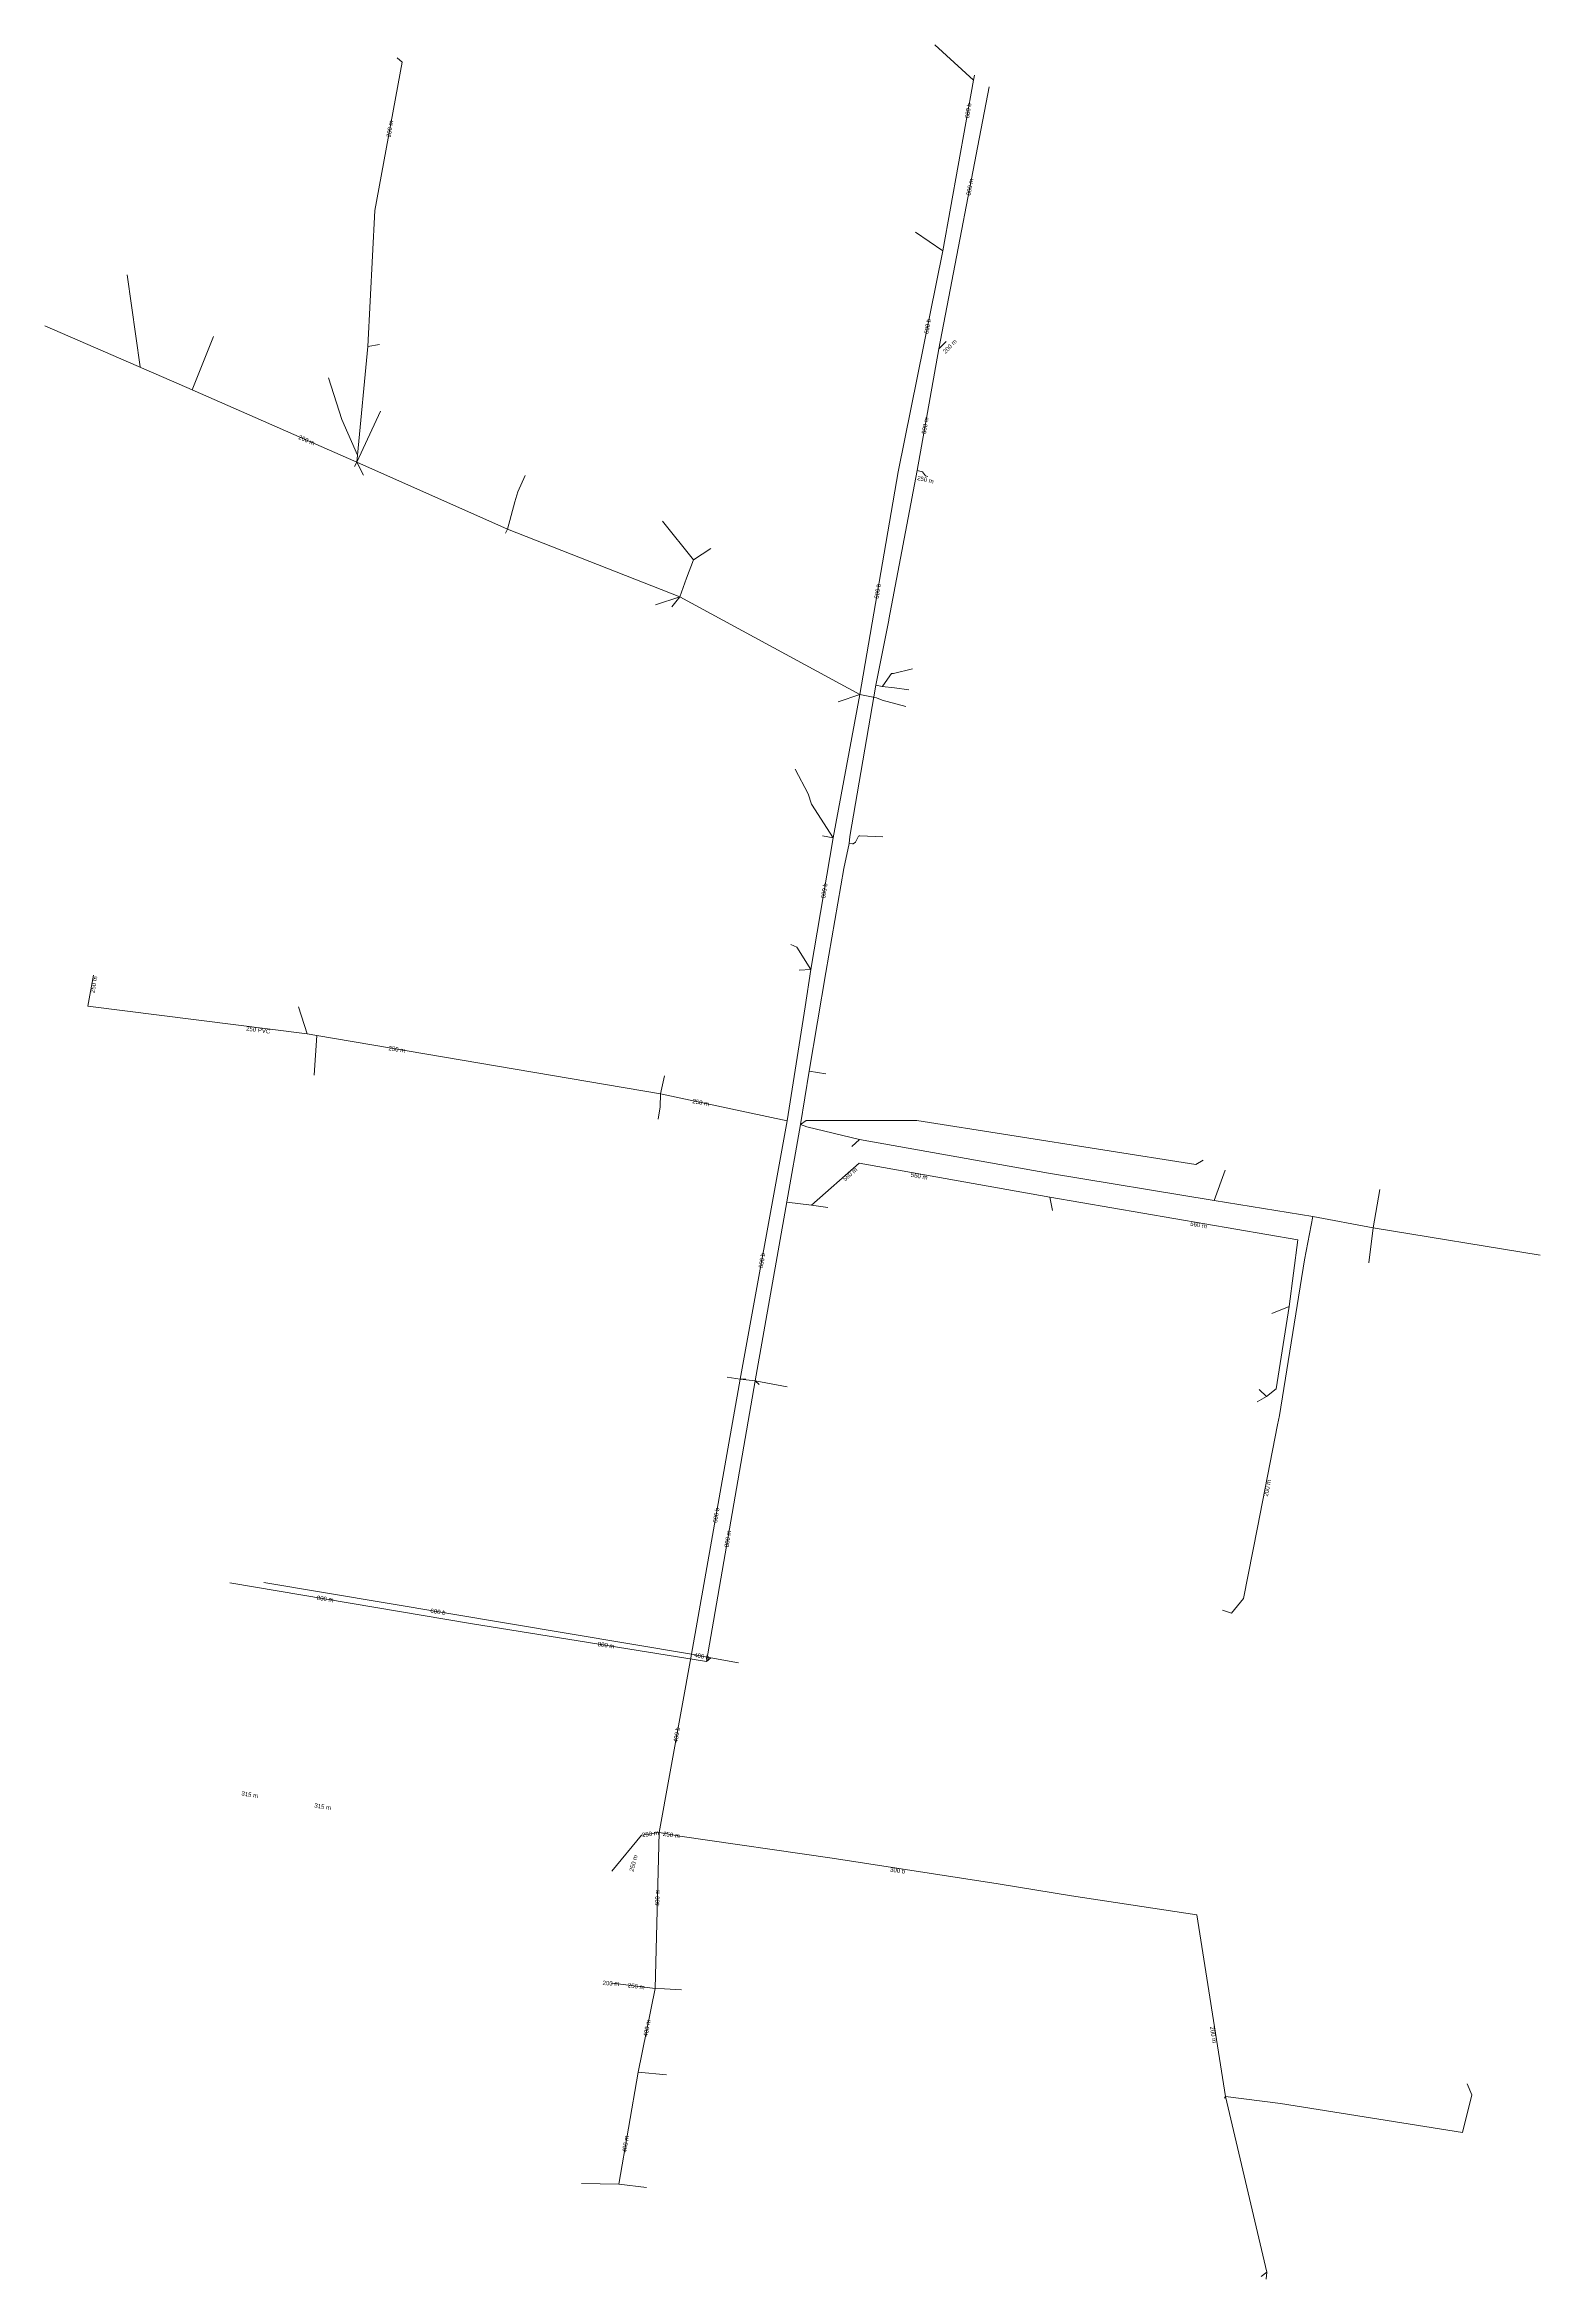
# Model space of a CAD drawing. Header units: metres. Extents: x 25505628 to 25506199, y 6696489 to 6697944.
# Drawn here: x 25505727 to 25506071, y 6697430 to 6697944 of the extents above; entities that cross this region are included whole.
import ezdxf
from ezdxf.enums import TextEntityAlignment as Align

# ---------------------------------------------------------------- set-up
doc = ezdxf.new("R2010")
doc.units = ezdxf.units.M
doc.linetypes.add('Annotation', pattern=[0])
doc.linetypes.add('Sadevesiputket Käytössä', pattern=[0])
doc.layers.add('Annotation', color=7, linetype='Annotation', lineweight=0)
doc.layers.add('Sadevesiputket Käytössä', color=7, linetype='Sadevesiputket Käytössä', lineweight=0)
doc.styles.add('DEFAULT', font='', dxfattribs={"height": 0.2})
doc.styles.get('DEFAULT').set_extended_font_data('Arial')

msp = doc.modelspace()

# ---------------------------------------------------------------- linework, layer by layer
at = {"layer": 'Sadevesiputket Käytössä', "color": 3, "linetype": 'Continuous', "lineweight": 15}
for p, q in [((25505940.512522, 6697935.482544), (25505931.625398, 6697943.65948)), ((25505803.060098, 6697905.604589, 36.491), (25505809.281223, 6697939.616593, 36.885)), ((25505809.281223, 6697939.616593, 36.955), (25505808.136207, 6697940.61025, 0.3175)), ((25505944.060608, 6697934.015847), (25505932.515693, 6697873.797577)), ((25505933.428356, 6697896.327279), (25505940.512522, 6697935.482544)), ((25505940.512522, 6697935.482544), (25505940.695916, 6697936.625201)), ((25505801.440003, 6697874.360001, 36.834), (25505803.060098, 6697905.604589, 36.491)), ((25505923.195018, 6697845.566969), (25505933.428356, 6697896.327279)), ((25505933.428356, 6697896.327279), (25505927.156532, 6697900.614198)), ((25505746.183587, 6697890.815563, 37.8175), (25505749.179255, 6697869.673694, 39.700108)), ((25505761.100003, 6697864.370001), (25505765.962838, 6697876.599767)), ((25505932.515693, 6697873.797577), (25505934.182126, 6697875.467425)), ((25505801.440003, 6697874.360001, 36.784), (25505799.033049, 6697849.400628, 36.177937)), ((25505801.440003, 6697874.360001, 37.434), (25505804.077077, 6697874.792655, 0.3175)), ((25505932.515693, 6697873.797577), (25505927.527049, 6697845.813303)), ((25505795.480603, 6697857.526221, 36.136), (25505792.354473, 6697867.16726)), ((25505798.875927, 6697847.771067, 35.99), (25505761.100003, 6697864.370001, 37.847)), ((25505795.480604, 6697857.526216, 36.106), (25505799.033003, 6697849.400631, 36.121157)), ((25505798.875927, 6697847.771067, 36.19), (25505804.304483, 6697859.496021, 0.3175)), ((25505798.875927, 6697847.771067, 37.29), (25505798.380208, 6697846.802516, 37.299)), ((25505799.033049, 6697849.400628, 36.177937), (25505798.875903, 6697847.771071, 36.14)), ((25505833.461596, 6697832.357617, 35.8775), (25505798.875927, 6697847.771067, 35.97)), ((25505798.875927, 6697847.771067, 36.24), (25505800.437414, 6697844.800247, 0.3175)), ((25505835.863839, 6697840.936782), (25505837.581907, 6697844.696945)), ((25505914.354667, 6697794.40351), (25505923.195018, 6697845.566969)), ((25505835.863839, 6697840.936782), (25505835.152972, 6697838.640403)), ((25505833.461596, 6697832.357617), (25505835.152972, 6697838.640403)), ((25505876.190411, 6697825.293274), (25505869.089941, 6697834.230586)), ((25505833.461596, 6697832.357617), (25505833.050091, 6697831.468796)), ((25505873.045107, 6697816.845385), (25505833.461596, 6697832.357617)), ((25505874.587242, 6697821.134296), (25505876.190411, 6697825.293274)), ((25505876.190411, 6697825.293274), (25505880.1638, 6697827.965439)), ((25505873.045107, 6697816.845385), (25505874.587242, 6697821.134296)), ((25505873.045107, 6697816.845385), (25505867.446017, 6697814.999924)), ((25505873.045107, 6697816.845385), (25505871.190031, 6697814.540354)), ((25505914.354667, 6697794.40351), (25505873.045107, 6697816.845385)), ((25505908.252785, 6697761.461774), (25505914.354667, 6697794.40351)), ((25505914.354667, 6697794.40351), (25505909.427154, 6697792.677103)), ((25505918.030387, 6697796.544925), (25505919.483444, 6697796.206228)), ((25505902.491846, 6697771.582814), (25505899.509893, 6697777.271416)), ((25505903.256665, 6697769.193055), (25505902.492846, 6697771.582799)), ((25505908.251785, 6697761.46179), (25505903.258665, 6697769.193024)), ((25505903.170271, 6697731.243769, 35.132), (25505908.252785, 6697761.461774)), ((25505908.2528, 6697761.462774), (25505905.822394, 6697761.908655)), ((25505914.413826, 6697761.89839), (25505919.673617, 6697761.693967)), ((25505899.957227, 6697736.333833, 36.464), (25505898.564574, 6697736.937527)), ((25505903.170271, 6697731.243769, 36.202), (25505899.957227, 6697736.333833, 36.264)), ((25505738.404003, 6697729.920001, 36.3675), (25505737.118003, 6697722.774001, 36.2475)), ((25505903.170271, 6697731.243769, 36.602), (25505900.438558, 6697731.077176)), ((25505901.828176, 6697722.669532), (25505903.170271, 6697731.243769, 35.132)), ((25505906.572228, 6697730.500138), (25505902.775883, 6697707.87215)), ((25505787.487003, 6697716.421001, 36.079), (25505737.118003, 6697722.774001, 36.2475)), ((25505787.487003, 6697716.421001, 36.019), (25505785.522065, 6697722.666297, 36.0675)), ((25505897.725431, 6697696.454944), (25505901.828176, 6697722.669532)), ((25505789.726003, 6697716.052001, 36.001), (25505787.487003, 6697716.421001, 36.069)), ((25505789.726003, 6697716.052, 35.801), (25505789.092987, 6697706.957779)), ((25505868.615167, 6697702.636736, 35.3675), (25505789.726003, 6697716.052, 35.721)), ((25505868.615167, 6697702.636736), (25505869.512404, 6697706.803417)), ((25505902.775883, 6697707.87215), (25505900.743691, 6697695.601123)), ((25505902.775883, 6697707.87215), (25505906.596639, 6697707.245177)), ((25505868.615167, 6697702.636736), (25505868.526147, 6697699.667883)), ((25505897.725431, 6697696.454944), (25505868.615167, 6697702.636736)), ((25505868.527147, 6697699.667868), (25505868.094912, 6697696.884231)), ((25505886.945279, 6697637.134335), (25505897.725431, 6697696.454944)), ((25505900.743691, 6697695.601123), (25505897.596536, 6697677.826181, 35.34)), ((25505900.743691, 6697695.601123), (25505902.214161, 6697695.097794)), ((25505902.349716, 6697696.518836), (25505927.436713, 6697696.537469)), ((25505927.436713, 6697696.537469), (25505991.560126, 6697686.448543)), ((25505902.214161, 6697695.097794), (25505914.33149, 6697692.162871)), ((25505914.33149, 6697692.162871), (25505912.544321, 6697690.576859)), ((25505914.33149, 6697692.162871), (25505957.73773, 6697684.464221)), ((25505914.247003, 6697686.725001, 35.66), (25505903.305003, 6697677.061001, 35.59)), ((25505957.998003, 6697678.962001, 35.85), (25505914.247003, 6697686.725001, 35.66)), ((25505991.560126, 6697686.448543), (25505993.252958, 6697687.428306)), ((25505957.73773, 6697684.464221), (25505995.775154, 6697678.187071)), ((25505995.775154, 6697678.187071), (25505998.240593, 6697685.130164)), ((25506032.281761, 6697671.863128), (25506033.750307, 6697680.693436)), ((25505897.596536, 6697677.826181, 35.34), (25505890.326956, 6697636.768037)), ((25505903.305003, 6697677.061001, 35.59), (25505897.588003, 6697677.818001, 35.54)), ((25505903.305003, 6697677.061001, 36.33), (25505907.055009, 6697676.549709)), ((25505957.998003, 6697678.962001, 36.89), (25505958.610703, 6697675.895577)), ((25506014.950003, 6697669.131001, 36), (25505957.998003, 6697678.962001, 35.85)), ((25505995.775154, 6697678.187071, 36.0975), (25506018.420003, 6697674.510001, 36.157)), ((25506018.420003, 6697674.510001, 36.197), (25506016.495903, 6697664.556971, 36.564)), ((25506018.420003, 6697674.510001, 36.157), (25506032.281761, 6697671.863128, 36.2575)), ((25506032.281761, 6697671.863128), (25506031.262834, 6697663.873472)), ((25506032.281761, 6697671.863128), (25506070.619284, 6697665.59143)), ((25506012.936003, 6697653.828001, 36.025), (25506014.950003, 6697669.131001, 36)), ((25506016.495903, 6697664.556971, 36.594), (25506010.750003, 6697628.750001, 36.85)), ((25506009.004149, 6697652.208501, 37.14), (25506012.936003, 6697653.828001, 37.005)), ((25506009.998003, 6697634.872001, 37.09), (25506012.936003, 6697653.828001, 36.755)), ((25505875.746974, 6697573.979801), (25505886.945279, 6697637.134335)), ((25505890.326956, 6697636.768037), (25505879.212729, 6697572.299139)), ((25505886.945264, 6697637.133335), (25505883.911697, 6697637.571359)), ((25505886.945279, 6697637.134335), (25505888.181754, 6697637.136064)), ((25505886.945279, 6697637.134335, 36.0875), (25505890.326956, 6697636.768037, 36.0975)), ((25505890.326956, 6697636.768037, 35.6975), (25505897.674302, 6697635.38032, 35.8795)), ((25505890.326956, 6697636.768037), (25505891.298441, 6697635.872246)), ((25506007.795003, 6697633.157001, 38.072), (25506006.086067, 6697634.767331, 37.14)), ((25506007.795003, 6697633.157001, 37.392), (25506009.998003, 6697634.872001, 37.14)), ((25506007.795003, 6697633.157001, 37.492), (25506005.583359, 6697631.909833, 37.14)), ((25506005.656003, 6697603.065001, 37.076), (25506002.440003, 6697586.741998, 37.012)), ((25505769.744917, 6697590.350105), (25505825.033384, 6697581.029193)), ((25505777.559052, 6697590.389631), (25505875.746974, 6697573.979801)), ((25505999.728003, 6697583.358001, 38.289), (25505997.66776, 6697584.075289, 37.799)), ((25506002.440003, 6697586.741998, 37.662), (25505999.728003, 6697583.358, 37.799)), ((25505825.033384, 6697581.029193), (25505879.212729, 6697572.299139)), ((25505875.746974, 6697573.979801), (25505868.315725, 6697532.972666)), ((25505875.746974, 6697573.979801), (25505880.153525, 6697573.072928)), ((25505880.153525, 6697573.072928), (25505879.212729, 6697572.299139)), ((25505880.153525, 6697573.072928), (25505886.512396, 6697571.960739)), ((25505864.279945, 6697532.411817), (25505857.456695, 6697524.115702)), ((25505864.279945, 6697532.411817), (25505868.315725, 6697532.972666)), ((25505867.387396, 6697497.141289, 35.248), (25505868.315725, 6697532.972666)), ((25505868.315725, 6697532.972666), (25505873.083583, 6697532.150321)), ((25505873.083583, 6697532.150321), (25505907.998211, 6697527.087608)), ((25505907.998211, 6697527.087608), (25505946.141383, 6697521.188888)), ((25505946.141383, 6697521.188888), (25505963.011357, 6697518.472925)), ((25505963.011357, 6697518.472925), (25505991.776967, 6697514.09649)), ((25505991.776967, 6697514.09649), (25505998.364223, 6697472.333765)), ((25505859.414935, 6697498.136233), (25505857.255998, 6697498.347981)), ((25505867.387396, 6697497.141289, 35.355), (25505859.414935, 6697498.136233)), ((25505863.473494, 6697477.906314), (25505867.387396, 6697497.141289, 35.264)), ((25505867.387396, 6697497.141289, 35.325), (25505869.548956, 6697497.102514, 35.4475)), ((25505869.548956, 6697497.102514, 35.48), (25505873.441126, 6697496.850844, 35.4875)), ((25505859.085126, 6697452.179089), (25505863.473494, 6697477.906314)), ((25505863.473494, 6697477.906314), (25505869.961394, 6697477.313536)), ((25506054.934333, 6697472.746096), (25506053.802726, 6697475.283426)), ((25505998.364223, 6697472.333765), (25505998.10239, 6697471.969798)), ((25505998.364223, 6697472.333765, 38.0175), (25506007.802703, 6697431.957907, 40.1975)), ((25505998.364223, 6697472.333765), (25506010.970806, 6697470.732519)), ((25506010.970806, 6697470.732519), (25506052.752922, 6697464.08858)), ((25506052.752922, 6697464.08858), (25506054.934333, 6697472.746096)), ((25505859.085126, 6697452.179089), (25505850.455448, 6697452.325939)), ((25505859.085126, 6697452.179089), (25505865.37224, 6697451.424165)), ((25506007.802703, 6697431.957907), (25506006.54668, 6697431.028365)), ((25506007.802703, 6697431.957907), (25506007.670434, 6697430.354517))]:
    msp.add_line(p, q, dxfattribs=at)
at = {"layer": 'Sadevesiputket Käytössä', "color": 3, "linetype": 'Continuous', "lineweight": 15, "flags": 128}
for points in [[(25505927.527049, 6697845.813303), (25505921.064966, 6697811.606944), (25505921.05489, 6697811.470087), (25505918.030387, 6697796.544925)], [(25505927.527049, 6697845.813303), (25505928.779238, 6697845.5563), (25505929.42835, 6697844.637395), (25505929.998272, 6697844.497744)], [(25505919.483444, 6697796.206228), (25505919.671514, 6697796.414033), (25505921.668634, 6697799.248946)], [(25505921.668634, 6697799.248946), (25505922.096641, 6697799.247456), (25505926.473959, 6697800.303307)], [(25505918.030387, 6697796.544925), (25505912.124058, 6697761.792101), (25505911.961762, 6697760.190452)], [(25505918.980347, 6697793.3063), (25505918.343953, 6697793.546965), (25505918.181631, 6697793.59243), (25505914.354667, 6697794.40351)], [(25505918.980347, 6697793.3063), (25505919.502836, 6697793.072362), (25505924.947273, 6697791.62899)], [(25505919.483444, 6697796.206228), (25505922.366074, 6697795.911143), (25505925.617586, 6697795.48874)], [(25505911.961762, 6697760.190452), (25505910.746346, 6697754.430486), (25505906.572228, 6697730.500138)], [(25505913.355616, 6697760.438335), (25505912.855723, 6697760.117893), (25505912.728592, 6697760.10982), (25505911.961762, 6697760.190452)], [(25505913.355616, 6697760.438335), (25505914.100633, 6697761.821134), (25505914.219933, 6697761.906331), (25505914.413826, 6697761.89839)], [(25505900.743691, 6697695.601123), (25505902.080638, 6697696.514915), (25505902.349716, 6697696.518836)]]:
    msp.add_lwpolyline(points, dxfattribs=at)
at = {"layer": 'Sadevesiputket Käytössä', "color": 3, "linetype": 'Continuous', "lineweight": 15}
for points in [[(25505761.100003, 6697864.370001, 37.847), (25505758.122167, 6697865.678488, 0), (25505758.122167, 6697865.678488, 0), (25505727.234199, 6697879.073855, 0)], [(25506010.750003, 6697628.750001, 36.87), (25506010.300211, 6697626.633335, 38.74), (25506005.656003, 6697603.065001, 37.056)]]:
    msp.add_polyline3d(points, dxfattribs=at)

# ---------------------------------------------------------------- texts
at = {"layer": 'Annotation', "color": 3, "style": 'DEFAULT'}
for s, rotation, p in [('600 b', 80.61300032, (25505939.250863, 6697928.509159)), ('200 m', 80.51299952, (25505806.484455, 6697924.344132)), ('800 m', 80.01600081, (25505939.641944, 6697910.968101)), ('600 b', 79.47099952, (25505929.928367, 6697878.966323)), ('200 m', 45.92700136, (25505935.046219, 6697874.351251)), ('800 m', 80.76099686, (25505929.373516, 6697856.171232)), ('200 m', 337.12600702, (25505787.368563, 6697852.832685)), ('250 m', 347.10100653, (25505929.467471, 6697843.747652)), ('600 b', 81.06599896, (25505918.454956, 6697818.1339)), ('600 b', 81.32099724, (25505906.208487, 6697749.307437)), ('250 m', 351.25400743, (25505808.106583, 6697712.887154)), ('250 m', 348.8799976, (25505877.878389, 6697700.669619)), ('600 b', 80.56900024, (25505891.895907, 6697664.376465)), ('600 b', 80.81399913, (25505881.400976, 6697605.866403)), ('800 m', 81.08700179, (25505884.067113, 6697600.457356)), ('800 m', 351.29900471, (25505791.644434, 6697586.658133)), ('600 b', 351.3809943, (25505817.542731, 6697583.707288)), ('800 m', 351.71499055, (25505856.136415, 6697576.017483)), ('400 b', 349.24000321, (25505878.088819, 6697573.497847)), ('400 b', 80.44799661, (25505872.338101, 6697555.443813)), ('315 m', 350.53599062, (25505774.333926, 6697541.698822)), ('315 m', 350.97399699, (25505791.07455, 6697538.93339)), ('250 m', 8.78000071, (25505866.306404, 6697532.693432)), ('250 m', 352.05699179, (25505871.136349, 6697532.452163)), ('250 m', 74.88600281, (25505862.425011, 6697525.935372)), ('400 m', 89.45200277, (25505867.883683, 6697517.963672)), ('200 m', 356.69299635, (25505857.255998, 6697498.347981)), ('250 m', 352.94499834, (25505863.055981, 6697497.678108)), ('400 m', 79.34600023, (25505865.513744, 6697488.040196)), ('400 m', 81.06500175, (25505860.580979, 6697461.426051))]:
    msp.add_text(s, height=1, rotation=rotation, dxfattribs=at).set_placement(p, align=Align.MIDDLE_CENTER)
for s, rotation, p in [('250 m', 79.79800166, (25505737.689303, 6697725.948561)), ('250 PVC', 352.81099003, (25505773.540603, 6697718.180041)), ('560 m', 41.45100081, (25505910.343603, 6697683.277521)), ('560 m', 349.9379939, (25505926.203303, 6697684.603531)), ('560 m', 350.20601052, (25505990.348103, 6697673.377751)), ('200 m', 78.85299718, (25506007.084003, 6697610.305301)), ('300 b', 351.20901014, (25505921.425703, 6697525.011091)), ('200 m', 278.96301204, (25505995.747403, 6697488.519081))]:
    msp.add_text(s, height=1, rotation=rotation, dxfattribs=at).set_placement(p, align=Align.TOP_LEFT)

doc.saveas('drawing.dxf')
